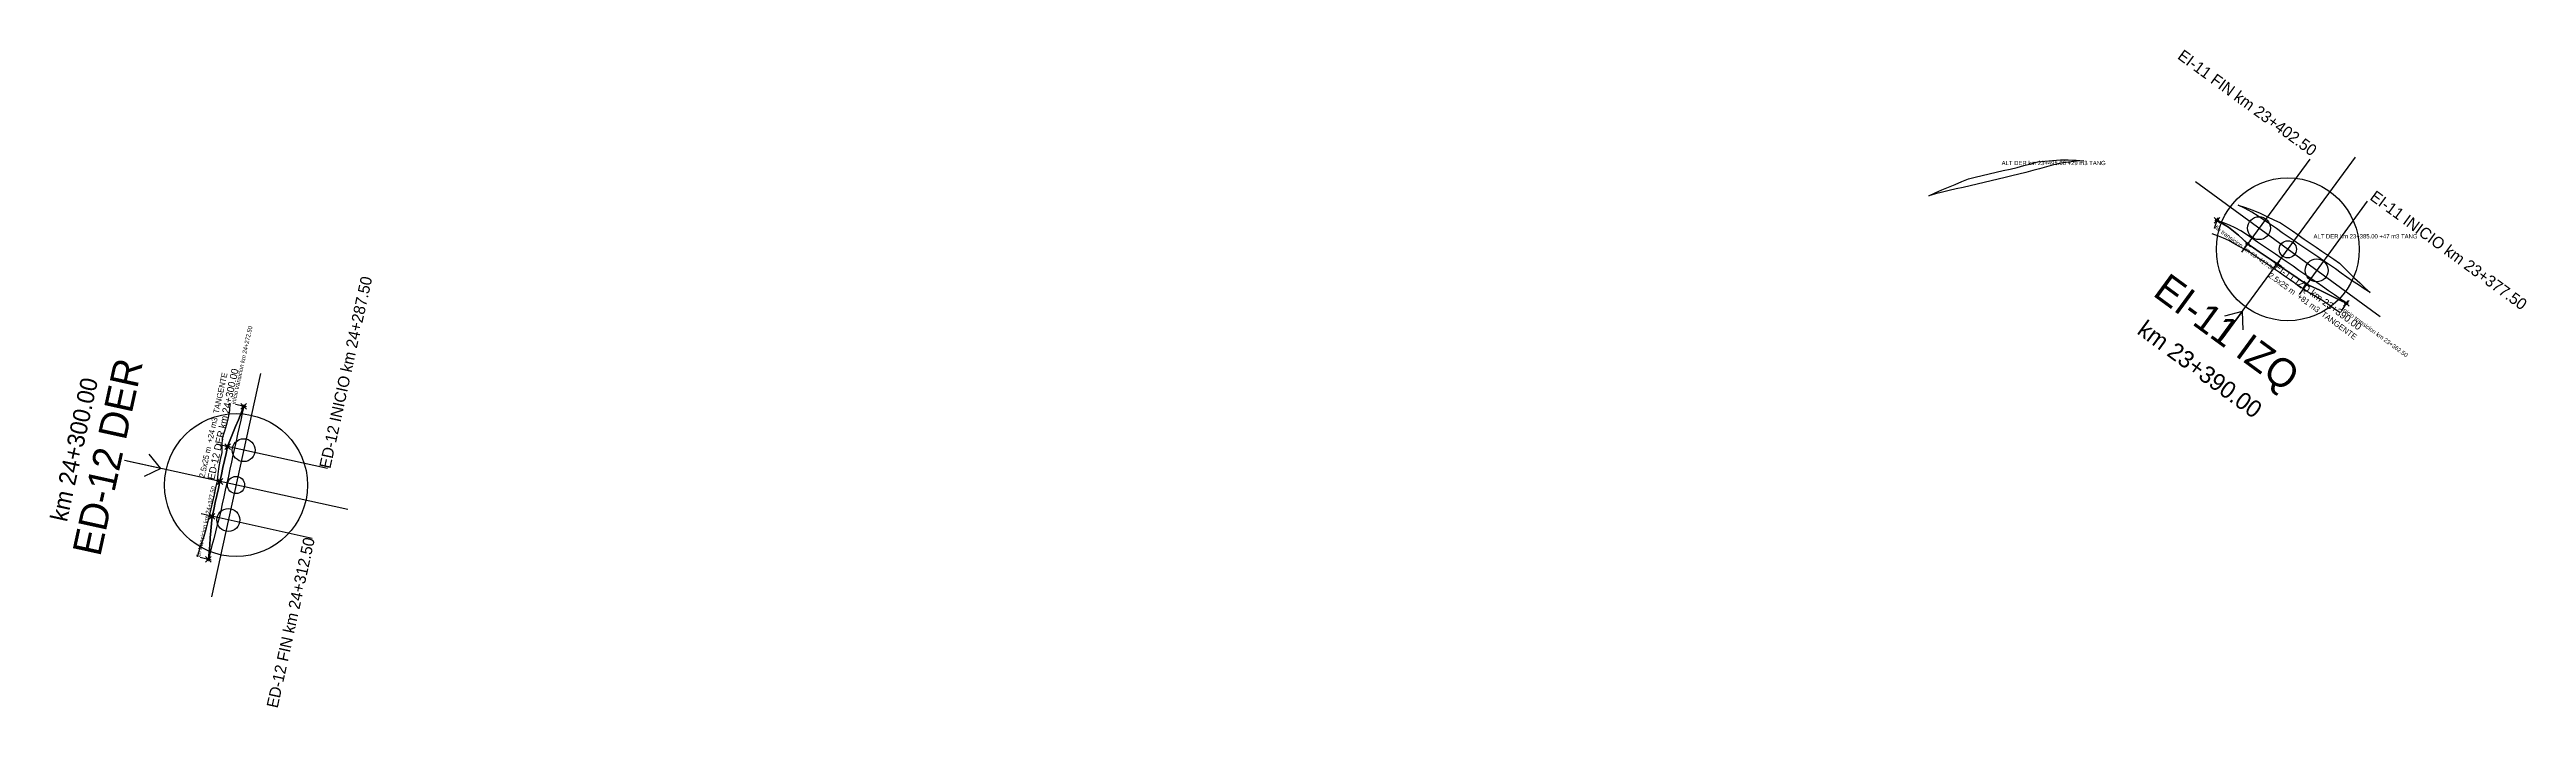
# Model space of a CAD drawing. Extents: x 598419 to 612853, y 9471396 to 9478612.
# Drawn here: x 599321 to 600188, y 9478285 to 9478515 of the extents above; entities that cross this region are included whole.
import ezdxf
from ezdxf.enums import TextEntityAlignment as Align

# ---------------------------------------------------------------- set-up
doc = ezdxf.new("R2010")
doc.units = 0
doc.header["$PDMODE"] = 35
doc.header["$PDSIZE"] = 1
for name, color, linetype in [('ENSANCHE_ALTERNATIVAS', 8, 'CONTINUOUS'), ('ENSANCHE_DER', 5, 'CONTINUOUS'), ('ENSANCHE_DER_BORDE_3D', 5, 'CONTINUOUS'), ('ENSANCHE_DER_MARCA', 5, 'CONTINUOUS'), ('ENSANCHE_DER_PUNTOS', 5, 'CONTINUOUS'), ('ENSANCHE_DER_TALUD', 5, 'CONTINUOUS'), ('ENSANCHE_DER_TEXTO', 5, 'CONTINUOUS'), ('ENSANCHE_IZQ', 1, 'CONTINUOUS'), ('ENSANCHE_IZQ_BORDE_3D', 1, 'CONTINUOUS'), ('ENSANCHE_IZQ_MARCA', 1, 'CONTINUOUS'), ('ENSANCHE_IZQ_PUNTOS', 1, 'CONTINUOUS'), ('ENSANCHE_IZQ_TALUD', 1, 'CONTINUOUS'), ('ENSANCHE_IZQ_TEXTO', 1, 'CONTINUOUS')]:
    doc.layers.add(name, color=color, linetype=linetype)

msp = doc.modelspace()

# ---------------------------------------------------------------- texts
at = {"layer": 'ENSANCHE_ALTERNATIVAS'}
for s, p in [('ALT DER km 23+495.00 +29 m3 TANG', (600004.1064, 9478474.6063)), ('ALT DER km 23+385.00 +47 m3 TANG', (600113.2124, 9478448.9581))]:
    msp.add_text(s, height=1.5, dxfattribs=at).set_placement(p)
at = {"layer": 'ENSANCHE_DER_MARCA'}
msp.add_text('ED-12 INICIO km 24+287.50', height=4, rotation=77.5925, dxfattribs=at).set_placement((599419.3462, 9478368.2156))
for s, height, p in [('km 24+300.00', 6, (599332.669, 9478374.4859)), ('ED-12 DER', 10, (599346.342, 9478371.4778))]:
    msp.add_text(s, height=height, rotation=77.5925, dxfattribs=at).set_placement(p, align=Align.CENTER)
msp.add_text('ED-12 FIN km 24+312.50', height=4, rotation=77.5925, dxfattribs=at).set_placement((599413.9746, 9478343.7995), align=Align.RIGHT)
at = {"layer": 'ENSANCHE_DER_TEXTO'}
for s, height, p in [('inicio transicion km 24+272.50', 1.5, (599386.1403, 9478390.8797)), ('2.5x25 m  +24 m3  TANGENTE', 2, (599375.3483, 9478365.0963)), ('ED-12 DER km 24+300.00', 2.5, (599378.7666, 9478364.3443)), ('fin transicion km 24+327.50', 1.5, (599373.7978, 9478337.2798))]:
    msp.add_text(s, height=height, rotation=77.5925, dxfattribs=at).set_placement(p)
at = {"layer": 'ENSANCHE_IZQ_MARCA'}
msp.add_text('EI-11 FIN km 23+402.50', height=4, rotation=-36.2399, dxfattribs=at).set_placement((600112.4688, 9478477.5461), align=Align.RIGHT)
msp.add_text('EI-11 INICIO km 23+377.50', height=4, rotation=-36.2399, dxfattribs=at).set_placement((600132.6325, 9478462.7669))
for s, height, p in [('EI-11 IZQ', 10, (600079.9866, 9478412.0849)), ('km 23+390.00', 6, (600071.7103, 9478400.7933))]:
    msp.add_text(s, height=height, rotation=-36.2399, dxfattribs=at).set_placement(p, align=Align.CENTER)
at = {"layer": 'ENSANCHE_IZQ_TEXTO'}
for s, height, p in [('fin transicion km 23+417.50', 1.5, (600078.4521, 9478452.4273)), ('2.5x25 m  +81 m3  TANGENTE', 2, (600097.2034, 9478435.5743)), ('EI-11 IZQ km 23+390.00', 2.5, (600099.2724, 9478438.3972)), ('inicio transicion km 23+362.50', 1.5, (600123.0402, 9478423.7765))]:
    msp.add_text(s, height=height, rotation=-36.2399, dxfattribs=at).set_placement(p)

# ---------------------------------------------------------------- linework, layer by layer
at = {"layer": 'ENSANCHE_ALTERNATIVAS'}
for points in [[(600032.8822, 9478476.1305), (600030.2032, 9478475.9837), (600027.5365, 9478475.6884), (600024.8903, 9478475.2455), (600022.2728, 9478474.6563), (600019.8105, 9478473.9959), (600017.3972, 9478473.3432), (600014.9839, 9478472.6905), (600012.5706, 9478472.0378), (600010.1514, 9478471.4069), (600007.7163, 9478470.8347), (600005.2813, 9478470.2624), (600002.8462, 9478469.6901), (600000.4112, 9478469.1179), (599997.9762, 9478468.5456), (599995.5411, 9478467.9733), (599993.1061, 9478467.4011), (599990.671, 9478466.8288), (599988.236, 9478466.2565), (599985.8009, 9478465.6843), (599983.3659, 9478465.112), (599980.9503, 9478464.5234), (599978.583, 9478463.9072), (599978.583, 9478463.9072), (599980.8429, 9478464.926), (599983.1483, 9478465.9164), (599985.4746, 9478466.8909), (599987.8008, 9478467.8654), (599990.1271, 9478468.8399), (599992.4533, 9478469.8143), (599994.8884, 9478470.3866), (599997.3234, 9478470.9589), (599999.7585, 9478471.5311), (600002.1935, 9478472.1034), (600004.6286, 9478472.6757), (600007.0636, 9478473.2479), (600009.4987, 9478473.8202), (600011.9179, 9478474.4511), (600014.3312, 9478475.1038), (600016.7445, 9478475.7565), (600019.2665, 9478476.007), (600021.8618, 9478476.2715), (600024.6498, 9478476.4721), (600027.4218, 9478476.5138), (600030.1688, 9478476.3989), (600032.8822, 9478476.1305)], [(600133.0327, 9478430.0486), (600130.9653, 9478431.3562), (600128.9143, 9478432.6894), (600126.8803, 9478434.0485), (600124.8631, 9478435.4323), (600122.8639, 9478436.842), (600120.8796, 9478438.2741), (600118.8147, 9478439.6858), (600116.749, 9478441.0965), (600114.6834, 9478442.5072), (600112.6178, 9478443.9179), (600110.5521, 9478445.3286), (600108.4865, 9478446.7393), (600106.4208, 9478448.15), (600104.3552, 9478449.5607), (600102.2896, 9478450.9714), (600100.2239, 9478452.3821), (600098.1583, 9478453.7928), (600096.0939, 9478455.2053), (600093.9044, 9478456.7308), (600091.6222, 9478458.1413), (600089.2651, 9478459.4229), (600086.8404, 9478460.5716), (600086.8404, 9478460.5716), (600089.4538, 9478459.7943), (600092.0404, 9478458.8621), (600094.5909, 9478457.7754), (600097.0792, 9478456.5495), (600099.3899, 9478455.4732), (600101.7019, 9478454.3985), (600103.7675, 9478452.9878), (600105.8331, 9478451.5771), (600107.8988, 9478450.1664), (600109.9644, 9478448.7557), (600112.03, 9478447.345), (600114.0957, 9478445.9343), (600116.1613, 9478444.5236), (600118.2269, 9478443.1129), (600120.2926, 9478441.7022), (600122.3575, 9478440.2905), (600124.0748, 9478438.5373), (600125.8148, 9478436.8006), (600127.5812, 9478435.0835), (600129.3728, 9478433.3852), (600131.1902, 9478431.7069), (600133.0327, 9478430.0486)]]:
    msp.add_lwpolyline(points, close=True, dxfattribs=at)
at = {"layer": 'ENSANCHE_DER'}
msp.add_lwpolyline([(599389.0702, 9478390.2351), (599388.5331, 9478387.7935), (599387.9959, 9478385.3519), (599387.4588, 9478382.9103), (599386.9216, 9478380.4687), (599386.3844, 9478378.0271), (599385.8473, 9478375.5855), (599385.3101, 9478373.1438), (599384.773, 9478370.7022), (599384.2358, 9478368.2606), (599383.6986, 9478365.819), (599383.1615, 9478363.3774), (599382.6243, 9478360.9358), (599382.0872, 9478358.4942), (599381.55, 9478356.0526), (599381.0129, 9478353.611), (599380.439, 9478351.1774), (599379.8204, 9478348.7537), (599379.2019, 9478346.33), (599378.5833, 9478343.9063), (599377.9648, 9478341.4826), (599377.3462, 9478339.0589), (599376.7277, 9478336.6352), (599376.7277, 9478336.6352), (599376.9393, 9478339.1484), (599377.1509, 9478341.6617), (599377.3625, 9478344.1749), (599377.5741, 9478346.6881), (599377.7858, 9478349.2014), (599377.9974, 9478351.7146), (599378.5712, 9478354.1481), (599379.1084, 9478356.5897), (599379.6456, 9478359.0313), (599380.1827, 9478361.473), (599380.7199, 9478363.9146), (599381.257, 9478366.3562), (599381.7942, 9478368.7978), (599382.3314, 9478371.2394), (599382.8685, 9478373.681), (599383.4057, 9478376.1226), (599384.3498, 9478378.4747), (599385.2939, 9478380.8268), (599386.238, 9478383.1789), (599387.1821, 9478385.5309), (599388.1261, 9478387.883), (599389.0702, 9478390.2351)], close=True, dxfattribs=at)
at = {"layer": 'ENSANCHE_DER_BORDE_3D'}
msp.add_polyline3d([(599389.0702, 9478390.2351, 390.7729), (599388.1261, 9478387.883, 390.7055), (599387.1821, 9478385.5309, 390.6469), (599386.238, 9478383.1789, 390.5971), (599385.2939, 9478380.8268, 390.5562), (599384.3498, 9478378.4747, 390.5241), (599383.4057, 9478376.1226, 390.5008), (599382.8685, 9478373.681, 390.4947), (599382.3314, 9478371.2394, 390.4972), (599381.7942, 9478368.7978, 390.502), (599381.257, 9478366.3562, 390.5064), (599380.7199, 9478363.9146, 390.5036), (599380.1827, 9478361.473, 390.4911), (599379.6456, 9478359.0313, 390.469), (599379.1084, 9478356.5897, 390.4371), (599378.5712, 9478354.1481, 390.3955), (599377.9974, 9478351.7146, 390.3435), (599377.7858, 9478349.2014, 390.2892), (599377.5741, 9478346.6881, 390.2252), (599377.3625, 9478344.1749, 390.1515), (599377.1509, 9478341.6617, 390.0681), (599376.9393, 9478339.1484, 389.975), (599376.7277, 9478336.6352, 389.8722)], dxfattribs=at)
at = {"layer": 'ENSANCHE_DER_MARCA'}
for p, q in [((599394.979, 9478401.7341), (599377.7899, 9478323.6026)), ((599390.0469, 9478390.0203), (599386.1403, 9478390.8797)), ((599360.015, 9478368.4697), (599355.9913, 9478373.4506)), ((599418.3695, 9478368.4305), (599379.4991, 9478376.9821)), ((599425.4502, 9478354.0738), (599347.3187, 9478371.2629)), ((599360.015, 9478368.4697), (599348.2953, 9478371.048)), ((599360.015, 9478368.4697), (599354.2724, 9478365.6374)), ((599412.9979, 9478344.0144), (599374.1275, 9478352.566)), ((599377.7043, 9478336.4203), (599373.7978, 9478337.2798))]:
    msp.add_line(p, q, dxfattribs=at)
for centre, radius in [((599386.3844, 9478362.6684), 25), ((599389.0702, 9478374.8764), 4), ((599386.3844, 9478362.6684), 3), ((599383.6986, 9478350.4603), 4)]:
    msp.add_circle(centre, radius, dxfattribs=at)
at = {"layer": 'ENSANCHE_DER_PUNTOS'}
for p in [(599389.0702, 9478390.2351, 390.7729), (599383.4057, 9478376.1226, 390.5008), (599380.7199, 9478363.9146, 390.5036), (599377.9974, 9478351.7146, 390.3435), (599376.7277, 9478336.6352, 389.8722)]:
    msp.add_point(p, dxfattribs=at)
at = {"layer": 'ENSANCHE_DER_TALUD'}
msp.add_lwpolyline([(599384.187, 9478391.3094), (599384.1382, 9478388.7604), (599383.601, 9478386.3188), (599383.0639, 9478383.8772), (599382.2825, 9478381.4893), (599381.5012, 9478379.1014), (599381.4524, 9478376.5523), (599381.4036, 9478374.0033), (599380.8664, 9478371.5617), (599380.3292, 9478369.1201), (599380.0362, 9478366.6248), (599379.7432, 9478364.1294), (599379.2061, 9478361.6878), (599378.6689, 9478359.2462), (599378.1318, 9478356.8046), (599377.5946, 9478354.363), (599376.9984, 9478351.9344), (599376.4022, 9478349.5057), (599375.7836, 9478347.082), (599375.1651, 9478344.6583), (599374.3024, 9478342.2884), (599373.4397, 9478339.9184), (599372.8211, 9478337.4947)], dxfattribs=at)
at = {"layer": 'ENSANCHE_IZQ'}
msp.add_lwpolyline([(600124.6911, 9478426.2814), (600122.6174, 9478427.7529), (600120.5235, 9478429.1929), (600118.4464, 9478430.657), (600116.3856, 9478432.1428), (600114.3265, 9478433.5624), (600112.2609, 9478434.9732), (600110.1952, 9478436.3839), (600108.1296, 9478437.7946), (600106.064, 9478439.2053), (600103.9983, 9478440.616), (600101.9327, 9478442.0267), (600099.8671, 9478443.4374), (600097.8014, 9478444.8481), (600095.7358, 9478446.2588), (600093.6701, 9478447.6695), (600091.607, 9478449.0836), (600089.73, 9478450.3778), (600087.8072, 9478451.5669), (600085.8203, 9478452.6453), (600083.7773, 9478453.6131), (600081.6843, 9478454.4676), (600079.4328, 9478455.2624), (600079.4328, 9478455.2624), (600081.5378, 9478454.0775), (600083.4415, 9478452.8504), (600085.2539, 9478451.5309), (600086.9707, 9478450.1254), (600088.5859, 9478448.6367), (600090.1291, 9478447.0672), (600092.1922, 9478445.6531), (600094.2579, 9478444.2424), (600096.3235, 9478442.8317), (600098.3891, 9478441.421), (600100.4548, 9478440.0103), (600102.5204, 9478438.5996), (600104.586, 9478437.1889), (600106.6517, 9478435.7782), (600108.7173, 9478434.3675), (600110.783, 9478432.9568), (600113.0949, 9478431.8821), (600115.4003, 9478430.7986), (600117.7199, 9478429.6398), (600120.0477, 9478428.5088), (600122.3838, 9478427.4079), (600124.6911, 9478426.2814)], close=True, dxfattribs=at)
at = {"layer": 'ENSANCHE_IZQ_BORDE_3D'}
msp.add_polyline3d([(600124.6911, 9478426.2814, 394.7597), (600122.3838, 9478427.4079, 394.6523), (600120.0477, 9478428.5088, 394.5437), (600117.7199, 9478429.6398, 394.4366), (600115.4003, 9478430.7986, 394.3317), (600113.0949, 9478431.8821, 394.2277), (600110.783, 9478432.9568, 394.1258), (600108.7173, 9478434.3675, 394.0344), (600106.6517, 9478435.7782, 393.9453), (600104.586, 9478437.1889, 393.8585), (600102.5204, 9478438.5996, 393.7739), (600100.4548, 9478440.0103, 393.6916), (600098.3891, 9478441.421, 393.6116), (600096.3235, 9478442.8317, 393.5338), (600094.2579, 9478444.2424, 393.4582), (600092.1922, 9478445.6531, 393.385), (600090.1291, 9478447.0672, 393.3141), (600088.5859, 9478448.6367, 393.2551), (600086.9707, 9478450.1254, 393.1986), (600085.2539, 9478451.5309, 393.1443), (600083.4415, 9478452.8504, 393.0924), (600081.5378, 9478454.0775, 393.0427), (600079.4328, 9478455.2624, 392.9953)], dxfattribs=at)
at = {"layer": 'ENSANCHE_IZQ_MARCA'}
for p, q in [((600080.5778, 9478412.8915), (600127.8712, 9478477.4154)), ((600111.8776, 9478476.7395), (600088.0082, 9478444.1737)), ((600136.4865, 9478421.5068), (600071.9625, 9478468.8001)), ((600132.0414, 9478461.9603), (600108.172, 9478429.3945)), ((600079.7597, 9478456.2075), (600078.4521, 9478452.4273)), ((600125.2414, 9478427.1164), (600123.0402, 9478423.7765)), ((600088.263, 9478423.3766), (600081.169, 9478413.698)), ((600088.263, 9478423.3766), (600082.081, 9478421.7086)), ((600088.263, 9478423.3766), (600088.5333, 9478416.9792))]:
    msp.add_line(p, q, dxfattribs=at)
for centre, radius in [((600104.2245, 9478445.1535), 25), ((600094.1426, 9478452.543), 4), ((600104.2245, 9478445.1535), 3), ((600114.3064, 9478437.7639), 4)]:
    msp.add_circle(centre, radius, dxfattribs=at)
at = {"layer": 'ENSANCHE_IZQ_PUNTOS'}
for p in [(600079.4328, 9478455.2624, 392.9953), (600090.1291, 9478447.0672, 393.3141), (600100.4548, 9478440.0103, 393.6916), (600110.783, 9478432.9568, 394.1258), (600124.6911, 9478426.2814, 394.7597)]:
    msp.add_point(p, dxfattribs=at)
at = {"layer": 'ENSANCHE_IZQ_TALUD'}
msp.add_lwpolyline([(600122.4847, 9478422.9337), (600120.3747, 9478424.4408), (600118.2388, 9478425.9081), (600116.1215, 9478427.4019), (600113.8531, 9478428.6876), (600111.6663, 9478429.933), (600109.6006, 9478431.3437), (600107.535, 9478432.7544), (600105.4694, 9478434.1651), (600103.4037, 9478435.5758), (600101.3381, 9478436.9865), (600099.2724, 9478438.3972), (600097.2068, 9478439.8079), (600095.1412, 9478441.2186), (600093.0755, 9478442.6293), (600091.0099, 9478444.04), (600088.8186, 9478445.2794), (600086.9842, 9478446.1992), (600085.2971, 9478447.2412), (600083.5548, 9478448.188), (600081.7631, 9478449.0376), (600079.927, 9478449.7866), (600077.7981, 9478450.5365)], dxfattribs=at)

msp.set_redraw_order([(e.dxf.handle, doc.entitydb.next_handle()) for e in msp.query("TEXT MTEXT ATTDEF DIMENSION ARC_DIMENSION")])  # texts and dimensions are drawn at this point

doc.saveas('drawing.dxf')
